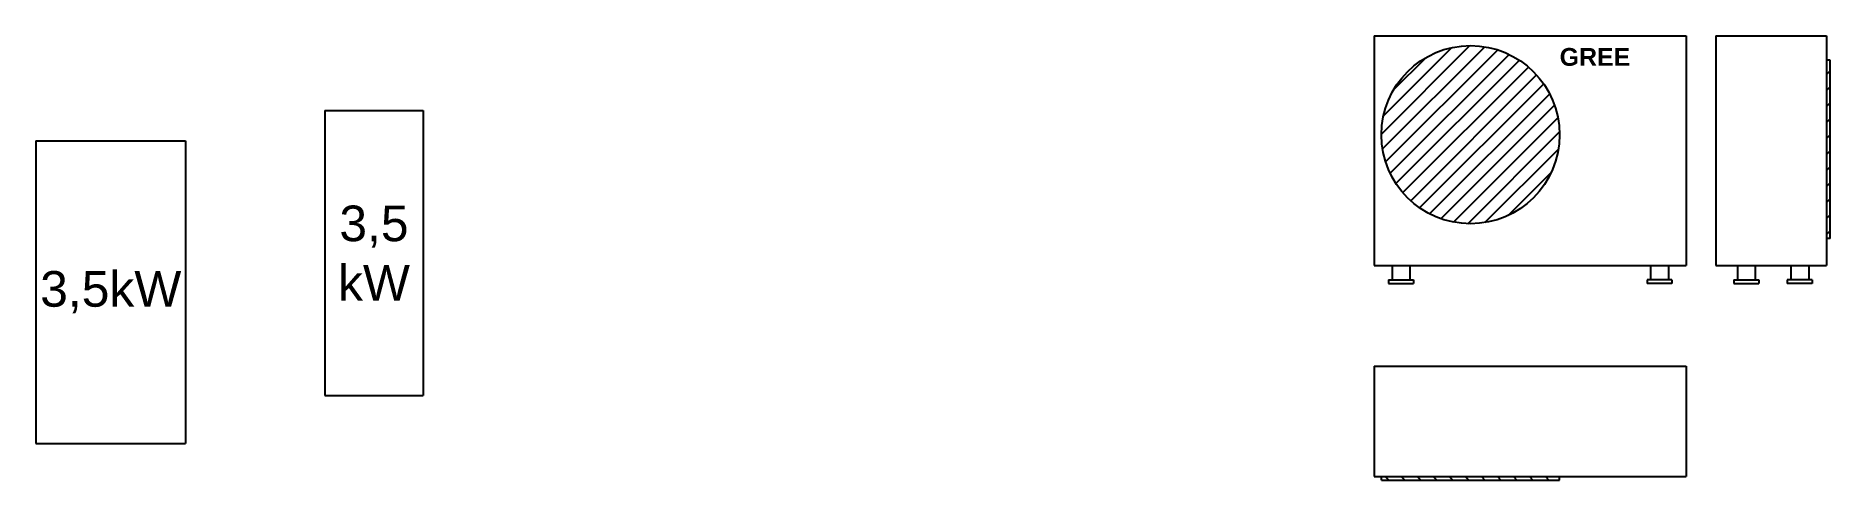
# Model space of a CAD drawing. Header units: millimetres. Extents: x -191 to 6553, y -2393 to 721.
# Drawn here: x 1245 to 1748, y -372 to -248 of the extents above; entities that cross this region are included whole.
import ezdxf

# ---------------------------------------------------------------- set-up
doc = ezdxf.new("R2010")
doc.units = ezdxf.units.MM

msp = doc.modelspace()

# ---------------------------------------------------------------- texts
at = {"attachment_point": 5}
for s, insert, char_height, width in [('{\\fArial|b1|i0|c238|p0;GREE}', (1682.02, -253.57), 5, 25.1978), ('{\\fArial|b0|i0|c238|p0;3,5\\PkW}', (1339.63, -308.61), 10, 27.5), ('{\\fArial|b0|i0|c238|p0;3,5kW}', (1265.82, -319.59), 10, 42)]:
    msp.add_mtext(s, dxfattribs=dict(at, insert=insert, char_height=char_height, width=width))

# ---------------------------------------------------------------- hatches: boundary and pattern name
h = msp.add_hatch()
h.set_pattern_fill('ANSI31', color=256, style=0)
h.set_pattern_definition([(45, (360.2963, -778.211), (-2.245064, 2.245064), [])])
h.paths.add_polyline_path([(1672.12, -275.38, 1), (1622.12, -275.38, 1)])
h = msp.add_hatch()
h.set_pattern_fill('ANSI31', color=256, angle=90, style=0)
h.set_pattern_definition([(45, (1429.589, -1406.5335), (2.245064, -2.245064), [])])
h.paths.add_polyline_path([(1746.96, -254.48), (1747.96, -254.48), (1747.96, -304.48), (1746.96, -304.48)])
h = msp.add_hatch()
h.set_pattern_fill('ANSI31', color=256, style=0)
h.set_pattern_definition([(315, (520.0627, -53.9713), (-2.245064, -2.245064), [])])
h.paths.add_polyline_path([(1672.12, -371.35), (1672.12, -372.35), (1622.12, -372.35), (1622.12, -371.35)])

# ---------------------------------------------------------------- linework, layer by layer
for p, q in [((1620.12, -247.63), (1620.12, -312.13)), ((1620.12, -247.63), (1707.62, -247.63)), ((1707.62, -247.63), (1707.62, -312.13)), ((1715.96, -247.63), (1746.96, -247.63)), ((1715.96, -247.63), (1715.96, -312.13)), ((1746.96, -247.63), (1746.96, -312.13)), ((1747.96, -254.48), (1746.96, -254.48)), ((1747.96, -304.48), (1747.96, -254.48)), ((1325.88, -268.61), (1325.88, -348.61)), ((1325.88, -268.61), (1353.38, -268.61)), ((1353.38, -268.61), (1353.38, -348.61)), ((1244.82, -277.09), (1244.82, -362.09)), ((1244.82, -277.09), (1286.82, -277.09)), ((1286.82, -277.09), (1286.82, -362.09)), ((1747.96, -304.48), (1746.96, -304.48)), ((1620.12, -312.13), (1707.62, -312.13)), ((1624.12, -316.13), (1631.12, -316.13)), ((1624.12, -316.13), (1624.12, -317.13)), ((1625.12, -312.13), (1625.12, -316.13)), ((1630.12, -312.13), (1630.12, -316.13)), ((1631.12, -316.13), (1631.12, -317.13)), ((1703.62, -316.13), (1696.62, -316.13)), ((1696.62, -316.13), (1696.62, -317.13)), ((1697.62, -312.13), (1697.62, -316.13)), ((1702.62, -312.13), (1702.62, -316.13)), ((1703.62, -316.13), (1703.62, -317.13)), ((1715.96, -312.13), (1746.96, -312.13)), ((1720.96, -316.13), (1727.96, -316.13)), ((1720.96, -316.13), (1720.96, -317.13)), ((1721.96, -312.13), (1721.96, -316.13)), ((1726.96, -312.13), (1726.96, -316.13)), ((1727.96, -316.13), (1727.96, -317.13)), ((1742.96, -316.13), (1735.96, -316.13)), ((1735.96, -316.13), (1735.96, -317.13)), ((1736.96, -312.13), (1736.96, -316.13)), ((1741.96, -312.13), (1741.96, -316.13)), ((1742.96, -316.13), (1742.96, -317.13)), ((1624.12, -317.13), (1631.12, -317.13)), ((1703.62, -317.13), (1696.62, -317.13)), ((1720.96, -317.13), (1727.96, -317.13)), ((1742.96, -317.13), (1735.96, -317.13)), ((1620.12, -340.35), (1620.12, -371.35)), ((1620.12, -340.35), (1707.62, -340.35)), ((1707.62, -340.35), (1707.62, -371.35)), ((1325.88, -348.61), (1353.38, -348.61)), ((1244.82, -362.09), (1286.82, -362.09)), ((1620.12, -371.35), (1707.62, -371.35)), ((1622.12, -372.35), (1622.12, -371.35)), ((1672.12, -372.35), (1672.12, -371.35)), ((1622.12, -372.35), (1672.12, -372.35))]:
    msp.add_line(p, q)
msp.add_circle((1647.12, -275.38), 25)

msp.set_redraw_order([(e.dxf.handle, doc.entitydb.next_handle()) for e in msp.query("TEXT MTEXT ATTDEF DIMENSION ARC_DIMENSION")])  # texts and dimensions are drawn at this point

doc.saveas('drawing.dxf')
